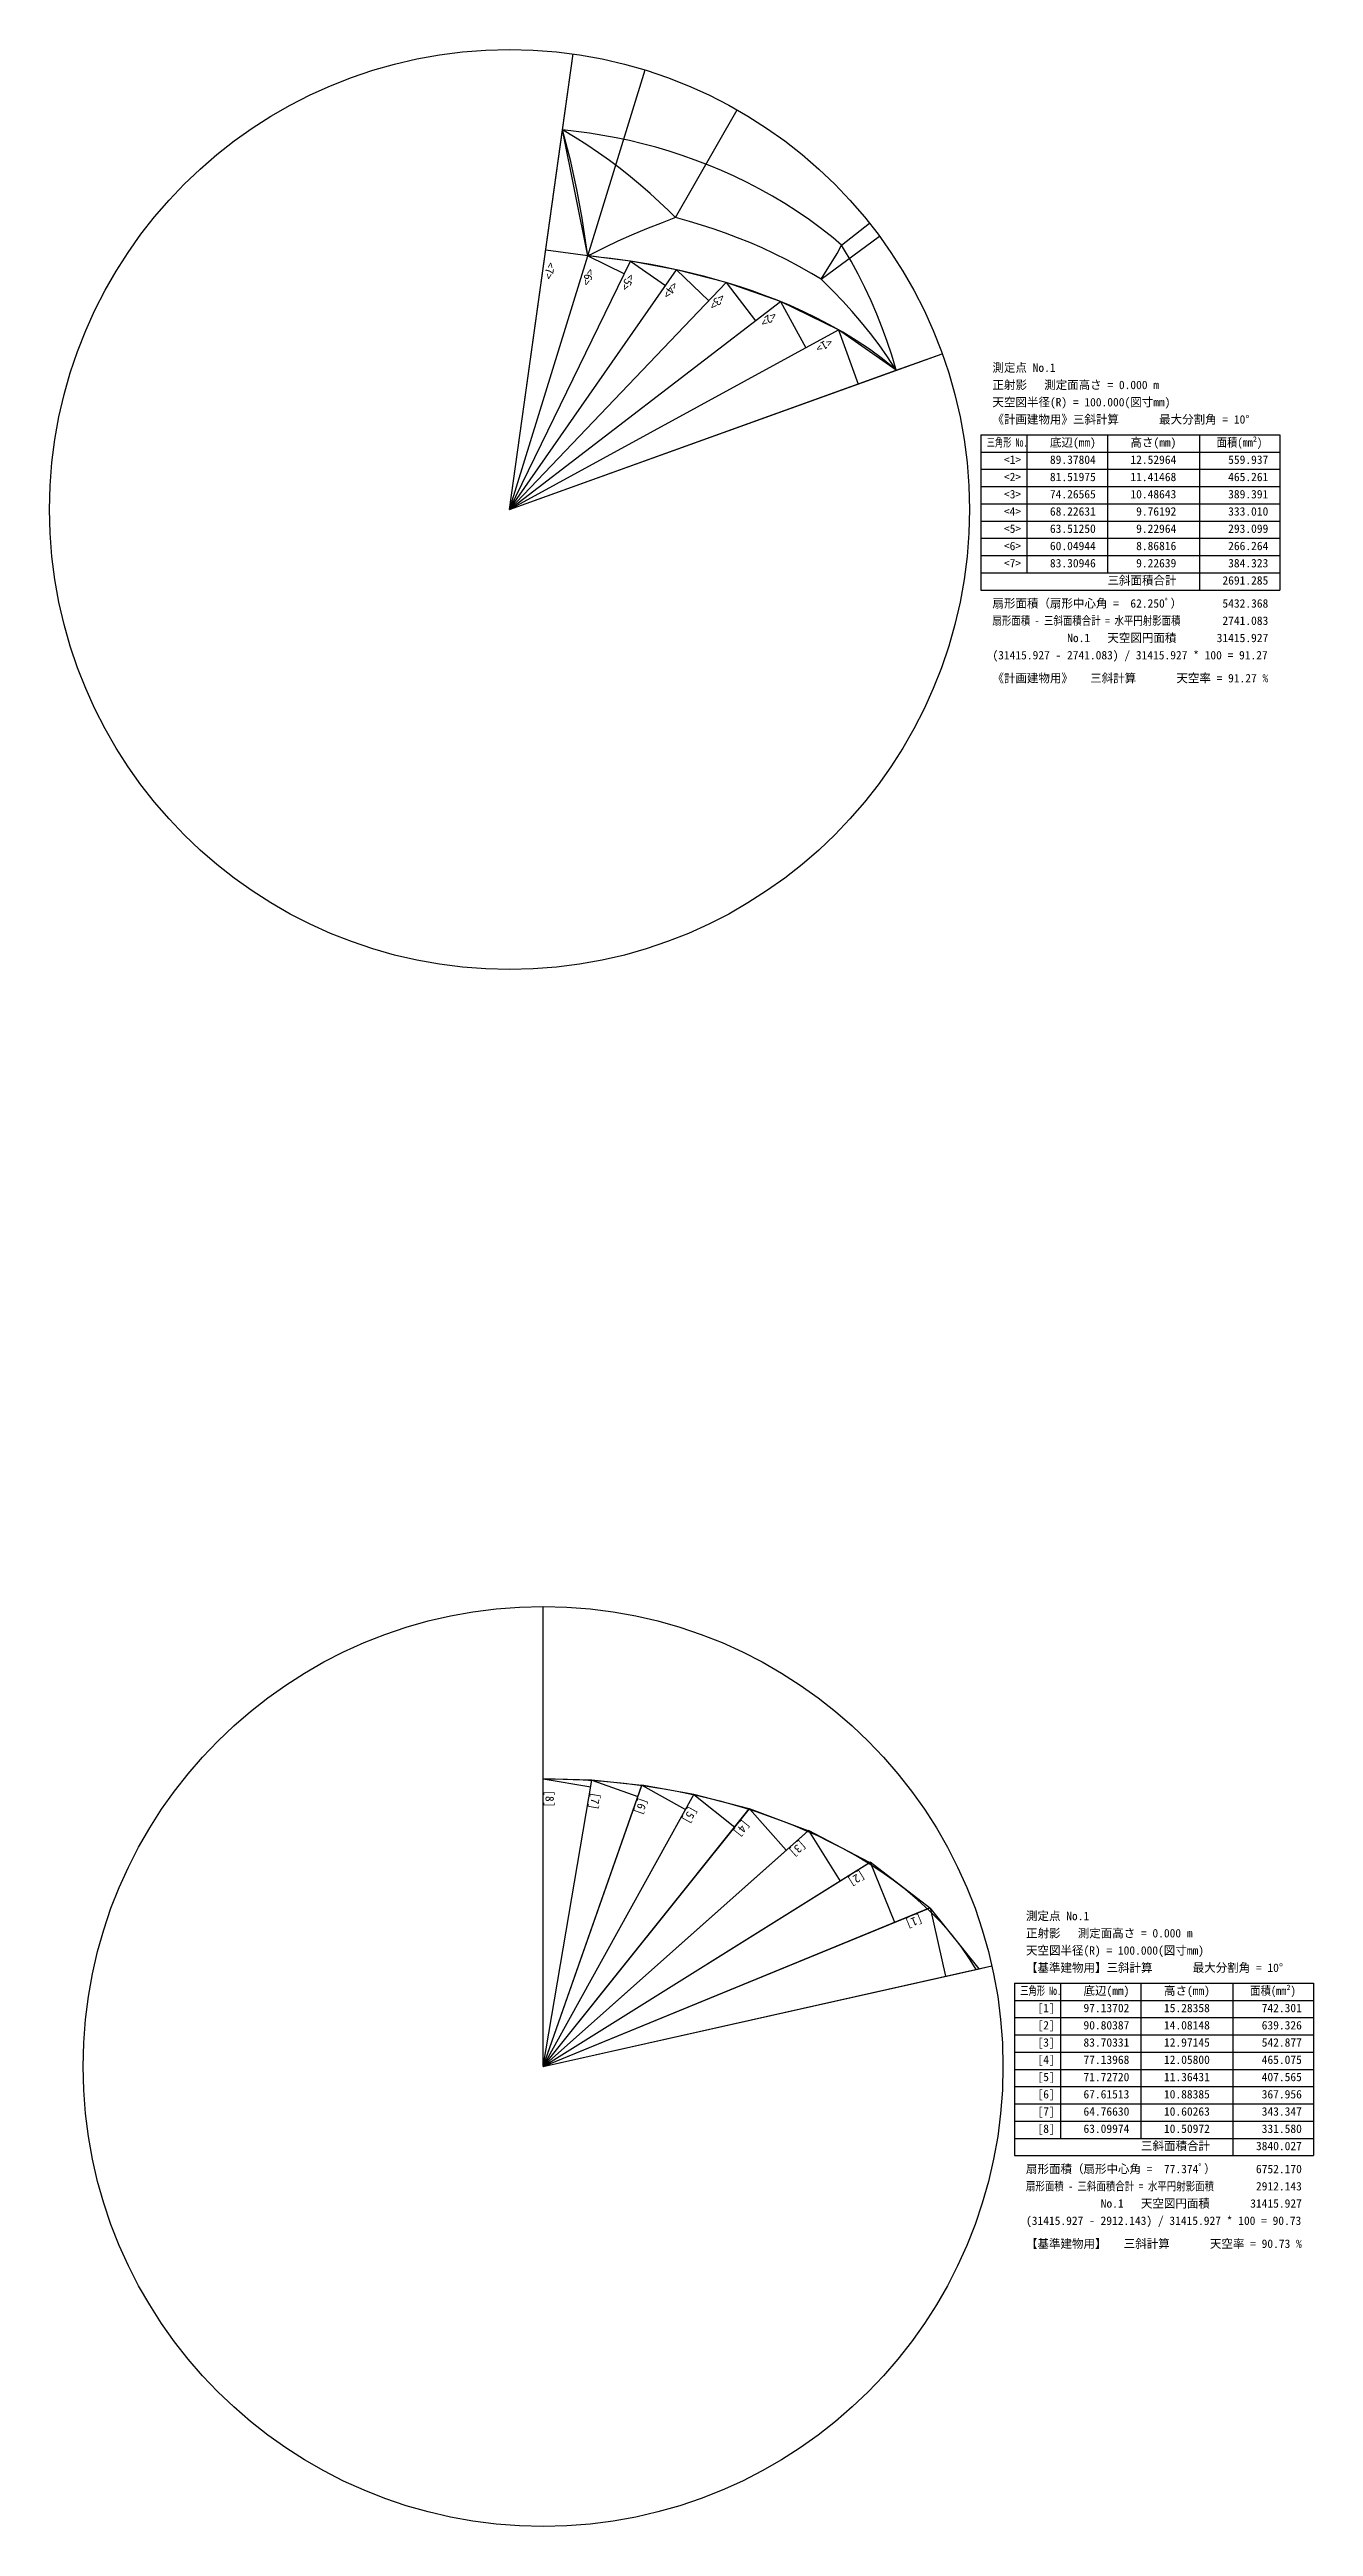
# Model space of a CAD drawing. Units: millimetres at full size, sheet at 1:200. Extents: x -99586 to 117532, y -64939 to 67268.
# Drawn here: x 62574 to 117532, y -40424 to 67268 of the extents above; entities that cross this region are included whole.
import ezdxf
from ezdxf.enums import TextEntityAlignment as Align

# ---------------------------------------------------------------- set-up
doc = ezdxf.new("R2010")
doc.units = ezdxf.units.MM
doc.header["$LTSCALE"] = 200
doc.layers.add('0-5_計画建物用－三斜面積', color=4, linetype='Continuous')
doc.layers.add('0-D_道路斜線用－三斜面積', color=4, linetype='Continuous')
doc.styles.add('ＭＳ ゴシック', font='')
doc.styles.get('ＭＳ ゴシック').set_extended_font_data('MS Gothic')

msp = doc.modelspace()

# ---------------------------------------------------------------- texts
at = {"layer": '0-5_計画建物用－三斜面積', "style": 'ＭＳ ゴシック'}
for s, rotation, p in [('<7>', 262.049, (84080, 58054.5)), ('<6>', 252.848, (85829.2, 57816.7)), ('<5>', 244.006, (87618, 57613.8)), ('<4>', 235.165, (89543.8, 57284)), ('<3>', 226.323, (91651.5, 56775.5)), ('<2>', 217.482, (93963.4, 56002.2)), ('<1>', 208.64, (96443.8, 54843.2))]:
    msp.add_text(s, height=366.6, rotation=rotation, dxfattribs=at).set_placement(p, align=Align.BOTTOM_LEFT)
for s, p in [('測定点 No.1', (103573.5, 53143.2)), ('正射影 \u3000測定面高さ = 0.000 m', (103573.5, 52393.2)), ('天空図半径(R) = 100.000(図寸mm)', (103573.5, 51643.2)), ('《計画建物用》三斜計算 \u3000 \u3000 最大分割角 = 10°', (103573.5, 50893.2)), ('<1>', (104073.5, 49143.2)), ('底辺(mm)', (106073.5, 49893.2)), (' 89.37804', (105823.5, 49143.2)), (' 12.52964', (109323.5, 49143.2)), ('高さ(mm)', (109573.5, 49893.2)), (' 559.937', (113573.5, 49143.2)), ('<2>', (104073.5, 48393.2)), (' 81.51975', (105823.5, 48393.2)), (' 11.41468', (109323.5, 48393.2)), (' 465.261', (113573.5, 48393.2)), ('<3>', (104073.5, 47643.2)), (' 74.26565', (105823.5, 47643.2)), (' 10.48643', (109323.5, 47643.2)), (' 389.391', (113573.5, 47643.2)), ('<4>', (104073.5, 46893.2)), ('<5>', (104073.5, 46143.2)), (' 68.22631', (105823.5, 46893.2)), (' 63.51250', (105823.5, 46143.2)), ('  9.76192', (109323.5, 46893.2)), ('  9.22964', (109323.5, 46143.2)), (' 333.010', (113573.5, 46893.2)), (' 293.099', (113573.5, 46143.2)), ('<6>', (104073.5, 45393.2)), (' 60.04944', (105823.5, 45393.2)), ('  8.86816', (109323.5, 45393.2)), (' 266.264', (113573.5, 45393.2)), ('<7>', (104073.5, 44643.2)), (' 83.30946', (105823.5, 44643.2)), ('三斜面積合計', (108573.5, 43893.2)), ('  9.22639', (109323.5, 44643.2)), ('2691.285', (113573.5, 43893.2)), (' 384.323', (113573.5, 44643.2)), ('扇形面積（扇形中心角 =  62.250ﾟ）', (103573.5, 42893.2)), ('5432.368', (113573.5, 42893.2)), ('2741.083', (113573.5, 42143.2)), ('(31415.927 - 2741.083) / 31415.927 * 100 = 91.27', (103573.5, 40643.2)), ('No.1 \u3000天空図円面積', (106823.5, 41393.2)), ('31415.927', (113323.5, 41393.2)), ('《計画建物用》 \u3000三斜計算 \u3000 \u3000 天空率 = 91.27 %', (103573.5, 39643.2))]:
    msp.add_text(s, height=366.6, dxfattribs=at).set_placement(p, align=Align.BOTTOM_LEFT)
for s, width, p in [('三角形 No.', 0.7, (103323.5, 49893.2)), ('面積(mm²)', 0.9, (113323.5, 49893.2)), ('扇形面積 - 三斜面積合計 = 水平円射影面積', 0.8, (103573.5, 42143.2))]:
    msp.add_text(s, height=366.6, dxfattribs=dict(at, width=width)).set_placement(p, align=Align.BOTTOM_LEFT)
at = {"layer": '0-D_道路斜線用－三斜面積', "style": 'ＭＳ ゴシック'}
for s, rotation, p in [('[8]', 270, (84032.4, -8413.2)), ('[7]', 260.328, (86068.9, -8474.9)), ('[6]', 250.656, (88158.4, -8671)), ('[5]', 240.985, (90351.8, -9031.1)), ('[4]', 231.313, (92692.3, -9610.2)), ('[3]', 221.641, (95198.8, -10496.2)), ('[2]', 211.969, (97829.1, -11813.7)), ('[1]', 202.298, (100403.6, -13711))]:
    msp.add_text(s, height=366.6, rotation=rotation, dxfattribs=at).set_placement(p, align=Align.BOTTOM_LEFT)
for s, p in [('測定点 No.1', (105032.4, -14174.5)), ('正射影 \u3000測定面高さ = 0.000 m', (105032.4, -14924.5)), ('天空図半径(R) = 100.000(図寸mm)', (105032.4, -15674.5)), ('【基準建物用】三斜計算 \u3000 \u3000 最大分割角 = 10°', (105032.4, -16424.5)), ('底辺(mm)', (107532.4, -17424.5)), ('高さ(mm)', (111032.4, -17424.5)), ('[1]', (105532.4, -18174.5)), (' 97.13702', (107282.4, -18174.5)), (' 15.28358', (110782.4, -18174.5)), (' 742.301', (115032.4, -18174.5)), ('[2]', (105532.4, -18924.5)), ('[3]', (105532.4, -19674.5)), (' 83.70331', (107282.4, -19674.5)), (' 90.80387', (107282.4, -18924.5)), (' 14.08148', (110782.4, -18924.5)), (' 12.97145', (110782.4, -19674.5)), (' 542.877', (115032.4, -19674.5)), (' 639.326', (115032.4, -18924.5)), ('[4]', (105532.4, -20424.5)), (' 77.13968', (107282.4, -20424.5)), (' 12.05800', (110782.4, -20424.5)), (' 465.075', (115032.4, -20424.5)), ('[5]', (105532.4, -21174.5)), ('[6]', (105532.4, -21924.5)), (' 71.72720', (107282.4, -21174.5)), (' 67.61513', (107282.4, -21924.5)), (' 11.36431', (110782.4, -21174.5)), (' 10.88385', (110782.4, -21924.5)), (' 407.565', (115032.4, -21174.5)), (' 367.956', (115032.4, -21924.5)), ('[7]', (105532.4, -22674.5)), (' 64.76630', (107282.4, -22674.5)), (' 10.60263', (110782.4, -22674.5)), (' 343.347', (115032.4, -22674.5)), ('[8]', (105532.4, -23424.5)), (' 63.09974', (107282.4, -23424.5)), ('三斜面積合計', (110032.4, -24174.5)), (' 10.50972', (110782.4, -23424.5)), (' 331.580', (115032.4, -23424.5)), ('扇形面積（扇形中心角 =  77.374ﾟ）', (105032.4, -25174.5)), ('3840.027', (115032.4, -24174.5)), ('6752.170', (115032.4, -25174.5)), ('2912.143', (115032.4, -25924.5)), ('(31415.927 - 2912.143) / 31415.927 * 100 = 90.73', (105032.4, -27424.5)), ('No.1 \u3000天空図円面積', (108282.4, -26674.5)), ('31415.927', (114782.4, -26674.5)), ('【基準建物用】 \u3000三斜計算 \u3000 \u3000 天空率 = 90.73 %', (105032.4, -28424.5))]:
    msp.add_text(s, height=366.6, dxfattribs=at).set_placement(p, align=Align.BOTTOM_LEFT)
for s, width, p in [('三角形 No.', 0.7, (104782.4, -17424.5)), ('面積(mm²)', 0.9, (114782.4, -17424.5)), ('扇形面積 - 三斜面積合計 = 水平円射影面積', 0.8, (105032.4, -25924.5))]:
    msp.add_text(s, height=366.6, dxfattribs=dict(at, width=width)).set_placement(p, align=Align.BOTTOM_LEFT)

# ---------------------------------------------------------------- linework, layer by layer
at = {"layer": '0-5_計画建物用－三斜面積'}
for p, q in [((82573.5, 47268.2), (85339.9, 67076)), ((82573.5, 47268.2), (84878.2, 63769.9)), ((85976.7, 58294.5), (84878.2, 63769.9)), ((82573.5, 47268.2), (85976.7, 58294.5)), ((82573.5, 47268.2), (85976.7, 58294.5)), ((85976.7, 58294.5), (84149.1, 58549.7)), ((82573.5, 47268.2), (87837.1, 58063.2)), ((82573.5, 47268.2), (89829.4, 57694.4)), ((82573.5, 47268.2), (91996.8, 57137.1)), ((82573.5, 47268.2), (94360.2, 56306.5)), ((82573.5, 47268.2), (96882.6, 55082.9)), ((82573.5, 47268.2), (101391.2, 54042.6)), ((82573.5, 47268.2), (99392.4, 53323)), ((103073.5, 50518.2), (103073.5, 43768.2)), ((103073.5, 50518.2), (116073.5, 50518.2)), ((103073.5, 49768.2), (116073.5, 49768.2)), ((105073.5, 50518.2), (105073.5, 44518.2)), ((108573.5, 50518.2), (108573.5, 44518.2)), ((112573.5, 50518.2), (112573.5, 43768.2)), ((116073.5, 50518.2), (116073.5, 43768.2)), ((103073.5, 49018.2), (116073.5, 49018.2)), ((103073.5, 48268.2), (116073.5, 48268.2)), ((103073.5, 47518.2), (116073.5, 47518.2)), ((103073.5, 46768.2), (116073.5, 46768.2)), ((103073.5, 46018.2), (116073.5, 46018.2)), ((103073.5, 45268.2), (116073.5, 45268.2)), ((103073.5, 44518.2), (116073.5, 44518.2)), ((103073.5, 43768.2), (116073.5, 43768.2))]:
    msp.add_line(p, q, dxfattribs=at)
at = {"layer": '0-5_計画建物用－三斜面積', "color": 7}
for p, q in [((84878.2, 63769.9), (85339.9, 67076)), ((85976.7, 58294.5), (88471.8, 66378.7)), ((89797.2, 59958.5), (92467.5, 64649.5)), ((97017.2, 58759), (98224.7, 59719.7)), ((96124.4, 57277.4), (98660.8, 59150.9)), ((99392.4, 53323), (101391.2, 54042.6))]:
    msp.add_line(p, q, dxfattribs=at)
for points in [[(97017.2, 58759), (96643.6, 59074.5), (96134.5, 59478.6), (95615.4, 59862.7), (95087.6, 60226.9), (94551.9, 60571.6), (94009.4, 60897), (93460.9, 61203.5), (92907.2, 61491.3), (92349, 61761), (91787, 62012.9), (91221.6, 62247.3), (90653.5, 62464.5), (90083.1, 62665.1), (89510.6, 62849.3), (88936.6, 63017.4), (88361.2, 63169.8), (87784.7, 63306.8), (87207.4, 63428.6), (86629.4, 63535.4), (86050.8, 63627.6), (85471.8, 63705.3), (84878.2, 63769.9)], [(89797.2, 59958.5), (89485.1, 60267.1), (89094.8, 60638.8), (88690.6, 61007.5), (88272.1, 61372.7), (87838.5, 61733.7), (87389.4, 62089.9), (86924.1, 62440.4), (86442.1, 62784.2), (85942.9, 63120), (85426.2, 63446.6), (84878.2, 63769.9)], [(85976.7, 58294.5), (85897.5, 58860.4), (85730.8, 59931.4), (85516.8, 61115.3), (85241.3, 62397.9), (84878.2, 63769.9)], [(89797.2, 59958.5), (89205.2, 59740.6), (88525.3, 59471.1), (87885.8, 59199.9), (87285.2, 58930.1), (86721.2, 58664), (86191.5, 58403.2), (85976.7, 58294.5)], [(96124.4, 57277.4), (95708.9, 57530.7), (95170.7, 57838.5), (94631.8, 58125.6), (94093.5, 58392.9), (93556.6, 58641.6), (93022, 58872.4), (92490.2, 59086.5), (91961.8, 59284.7), (91437, 59467.8), (90916.2, 59636.7), (90399.3, 59792.2), (89886.6, 59934.8), (89797.2, 59958.5)], [(99392.4, 53323), (99338.1, 53370), (98787.6, 53819.1), (98222.9, 54235.8), (97649.1, 54621.1), (97070.8, 54976.6), (96491.5, 55303.8), (95914.4, 55604.6), (95341.9, 55880.6), (94775.8, 56133.7), (94217.7, 56365.7), (93668.5, 56578), (93128.9, 56772.4), (92599.5, 56950.2), (92080.2, 57112.7), (91571.3, 57261.3), (91072.6, 57397.1), (90583.8, 57521), (90104.7, 57634), (89634.8, 57737.1), (89173.7, 57830.8), (88721, 57916), (88276.1, 57993.2), (87838.5, 58063), (87407.6, 58125.9), (86983.1, 58182.3), (86564.2, 58232.7), (86150.5, 58277.3), (85976.7, 58294.5)], [(96124.4, 57277.4), (96825.6, 58403.2), (97017.2, 58759)], [(99392.4, 53323), (99375.4, 53383.6), (99195.9, 53984.1), (98998.6, 54581.1), (98783.2, 55174.2), (98549.7, 55762.9), (98297.8, 56346.6), (98027.3, 56924.8), (97738, 57496.8), (97429.9, 58062), (97102.7, 58619.7), (97017.2, 58759)], [(99392.4, 53323), (99358, 53377.3), (99007.2, 53907.9), (98642.6, 54422.6), (98265.4, 54921.7), (97876.5, 55404.9), (97476.8, 55872.7), (97067.3, 56325), (96648.7, 56762.1), (96221.8, 57184.3), (96124.4, 57277.4)]]:
    msp.add_lwpolyline(points, dxfattribs=at)
at = {"layer": '0-5_計画建物用－三斜面積'}
for points in [[(87837.1, 58063.2), (85976.7, 58294.5), (87570.9, 57517.2)], [(89829.4, 57694.4), (87837.1, 58063.2), (89352.3, 57008.8)], [(91996.8, 57137.1), (89829.4, 57694.4), (91241.5, 56346.1)], [(94360.2, 56306.5), (91996.8, 57137.1), (93273, 55472.8)], [(96882.6, 55082.9), (94360.2, 56306.5), (95454.4, 54302.9)], [(99392.4, 53323), (96882.6, 55082.9), (97731.4, 52725.1)]]:
    msp.add_lwpolyline(points, dxfattribs=at)
at = {"layer": '0-5_計画建物用－三斜面積', "color": 7}
msp.add_circle((82573.5, 47268.2), 20000, dxfattribs=at)
at = {"layer": '0-D_道路斜線用－三斜面積', "color": 6}
for p, q in [((84032.4, -7930.6), (84032.4, -424.5)), ((84468.6, -7933.6), (84032.4, -7930.6)), ((84905.2, -7942.5), (84468.6, -7933.6)), ((85342.7, -7957.5), (84905.2, -7942.5)), ((85781.6, -7978.5), (85342.7, -7957.5)), ((86222.2, -8005.8), (85781.6, -7978.5)), ((86664.9, -8039.3), (86222.2, -8005.8)), ((87110.4, -8079.5), (86664.9, -8039.3)), ((87558.8, -8126.4), (87110.4, -8079.5)), ((88010.8, -8180.3), (87558.8, -8126.4)), ((88466.6, -8241.6), (88010.8, -8180.3)), ((88926.8, -8310.5), (88466.6, -8241.6)), ((89391.6, -8387.5), (88926.8, -8310.5)), ((89861.5, -8473.1), (89391.6, -8387.5)), ((90336.8, -8567.6), (89861.5, -8473.1)), ((90817.9, -8671.7), (90336.8, -8567.6)), ((91305, -8785.9), (90817.9, -8671.7)), ((91798.4, -8911), (91305, -8785.9)), ((92298.2, -9047.6), (91798.4, -8911)), ((92804.6, -9196.6), (92298.2, -9047.6)), ((93317.7, -9358.7), (92804.6, -9196.6)), ((93837.3, -9535.1), (93317.7, -9358.7)), ((94363.3, -9726.5), (93837.3, -9535.1)), ((94895.4, -9934.2), (94363.3, -9726.5)), ((95433.1, -10159.3), (94895.4, -9934.2)), ((95975.7, -10402.9), (95433.1, -10159.3)), ((96522.2, -10666.4), (95975.7, -10402.9)), ((97071.6, -10951), (96522.2, -10666.4)), ((97622.3, -11258), (97071.6, -10951)), ((98172.6, -11588.8), (97622.3, -11258)), ((98720.2, -11944.6), (98172.6, -11588.8)), ((99262.5, -12326.5), (98720.2, -11944.6)), ((99796.7, -12735.8), (99262.5, -12326.5)), ((100319.2, -13173.2), (99796.7, -12735.8)), ((100826.1, -13639.4), (100319.2, -13173.2)), ((101313.2, -14134.8), (100826.1, -13639.4)), ((101775.8, -14659.4), (101313.2, -14134.8)), ((102209, -15212.5), (101775.8, -14659.4)), ((102607.6, -15793.2), (102209, -15212.5)), ((102858.7, -16207.5), (102607.6, -15793.2)), ((102858.7, -16207.5), (103548.8, -16052.9))]:
    msp.add_line(p, q, dxfattribs=at)
at = {"layer": '0-D_道路斜線用－三斜面積'}
for p, q in [((84032.4, -20424.5), (84032.4, -424.5)), ((84032.4, -7913.2), (86104.5, -8266.4)), ((86152.6, -7984), (84032.4, -7913.2)), ((84032.4, -20424.5), (84032.4, -7913.2)), ((84032.4, -20424.5), (86152.9, -7982)), ((84032.4, -20424.5), (86152.6, -7984)), ((84032.4, -20424.5), (88324.1, -8199.3)), ((84032.4, -20424.5), (88322.9, -8202.5)), ((84032.4, -20424.5), (90594.4, -8593.9)), ((84032.4, -20424.5), (90591.6, -8598.8)), ((86152.9, -7982), (88153.7, -8684.4)), ((88322.9, -8202.5), (86152.9, -7982)), ((88324.1, -8199.3), (90227.6, -9255.1)), ((90591.6, -8598.8), (88324.1, -8199.3)), ((90594.4, -8593.9), (92368.5, -10014.6)), ((92999.2, -9226.9), (90594.4, -8593.9)), ((84032.4, -20424.5), (93004.9, -9219.9)), ((84032.4, -20424.5), (92999.2, -9226.9)), ((93004.9, -9219.9), (94607.3, -11022.1)), ((95562, -10173.2), (93004.9, -9219.9)), ((84032.4, -20424.5), (95572.4, -10164)), ((84032.4, -20424.5), (95562, -10173.2)), ((95572.4, -10164), (96946, -12364.8)), ((98234, -11560.9), (95572.4, -10164)), ((84032.4, -20424.5), (98253.2, -11548.9)), ((84032.4, -20424.5), (98234, -11560.9)), ((98253.2, -11548.9), (99321.8, -14154.7)), ((100835.2, -13534), (98253.2, -11548.9)), ((84032.4, -20424.5), (100866.3, -13521.3)), ((84032.4, -20424.5), (100835.2, -13534)), ((100866.3, -13521.3), (101534.4, -16504.1)), ((102990, -16178), (100866.3, -13521.3)), ((84032.4, -20424.5), (103548.8, -16052.9)), ((84032.4, -20424.5), (102990, -16178)), ((104532.4, -16799.5), (104532.4, -24299.5)), ((106532.4, -16799.5), (106532.4, -23549.5)), ((110032.4, -16799.5), (110032.4, -23549.5)), ((114032.4, -16799.5), (114032.4, -24299.5)), ((104532.4, -17549.5), (117532.4, -17549.5)), ((104532.4, -18299.5), (117532.4, -18299.5)), ((104532.4, -19049.5), (117532.4, -19049.5)), ((104532.4, -19799.5), (117532.4, -19799.5)), ((104532.4, -20549.5), (117532.4, -20549.5)), ((104532.4, -21299.5), (117532.4, -21299.5)), ((104532.4, -22049.5), (117532.4, -22049.5)), ((104532.4, -22799.5), (117532.4, -22799.5)), ((104532.4, -23549.5), (117532.4, -23549.5)), ((104532.4, -24299.5), (117532.4, -24299.5))]:
    msp.add_line(p, q, dxfattribs=at)
msp.add_lwpolyline([(104532.4, -16799.5), (117532.4, -16799.5), (117532.4, -24299.5)], dxfattribs=at)
at = {"layer": '0-D_道路斜線用－三斜面積', "color": 7}
msp.add_circle((84032.4, -20424.5), 20000, dxfattribs=at)

msp.set_redraw_order([(e.dxf.handle, doc.entitydb.next_handle()) for e in msp.query("TEXT MTEXT ATTDEF DIMENSION ARC_DIMENSION")])  # texts and dimensions are drawn at this point

doc.saveas('drawing.dxf')
